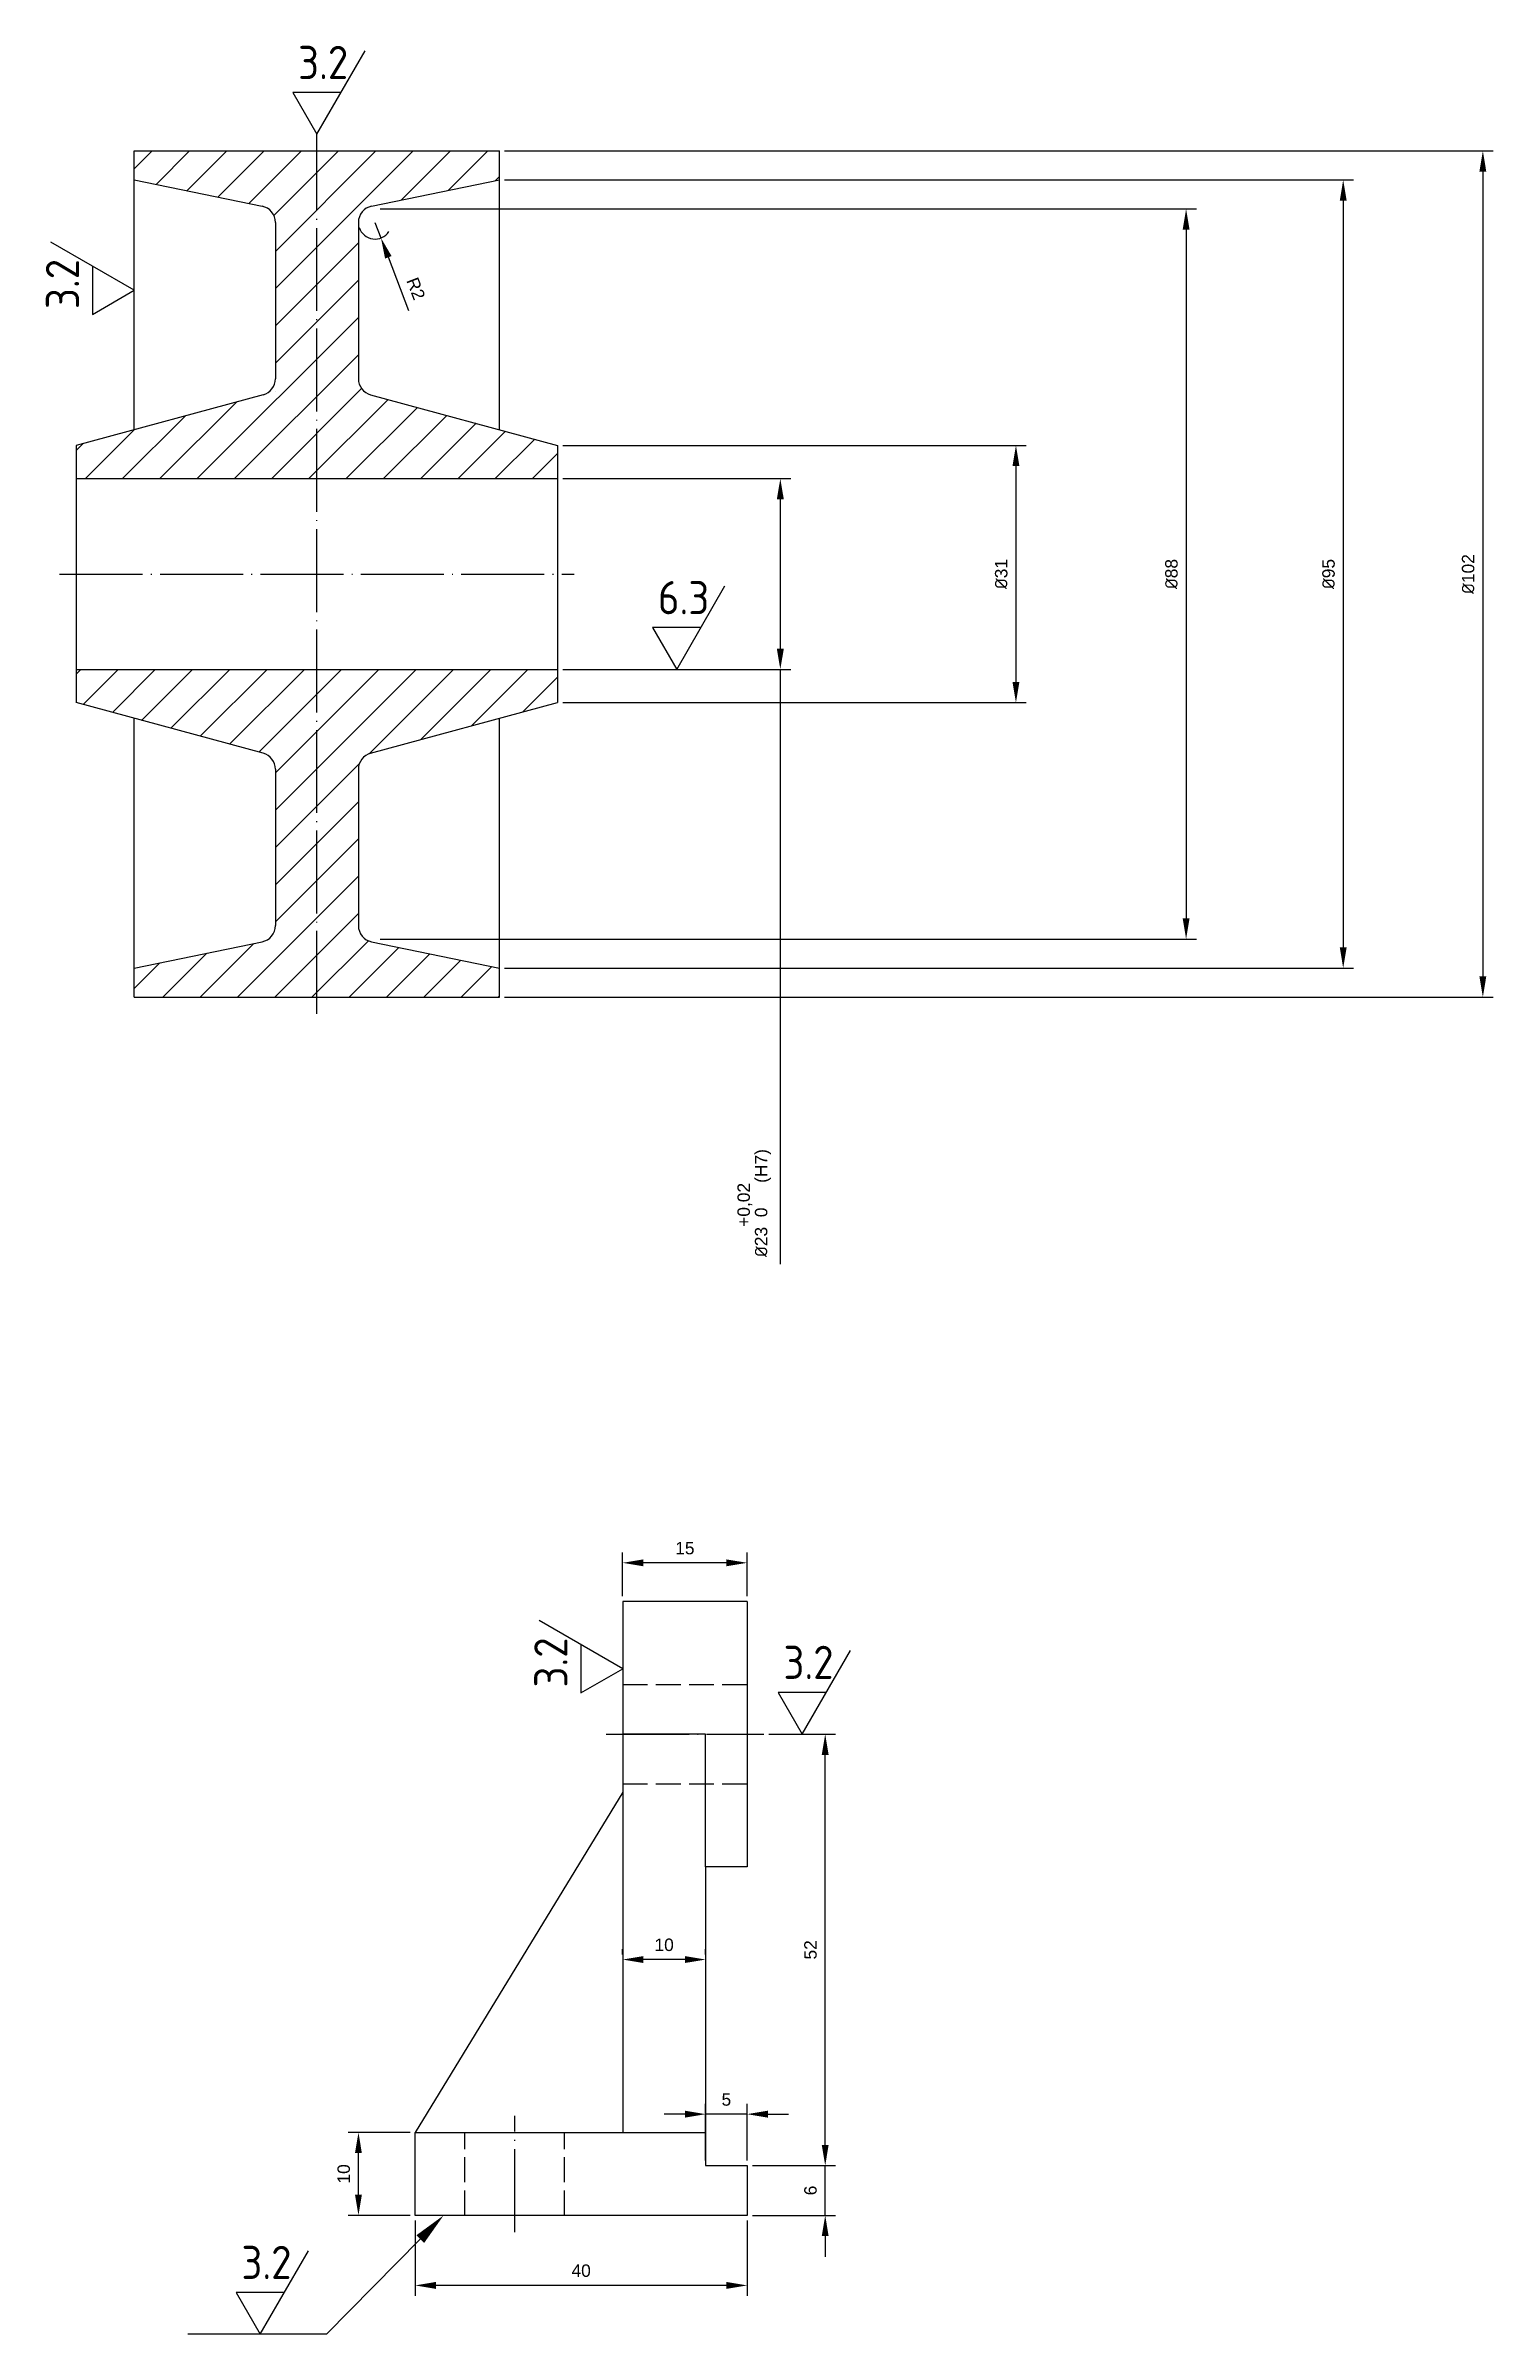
# Model space of a CAD drawing. Header units: millimetres. Extents: x -1183 to 2432, y -404 to 1213.
# Drawn here: x 1033 to 1207.4, y 66.4 to 342.2 of the extents above; entities that cross this region are included whole.
import ezdxf
from ezdxf import colors
from ezdxf.entities.mleader import LeaderData, LeaderLine
from ezdxf.math import Vec2, Vec3

# ---------------------------------------------------------------- set-up
doc = ezdxf.new("R2010")
doc.units = ezdxf.units.MM
doc.linetypes.add('c10', pattern=[12, 10, -1, 0, -1])
doc.linetypes.add('hit', pattern=[4, 3, -1])
for name, color, linetype in [('c10', 1, 'c10'), ('hid', 2, 'hit'), ('中心線', 1, 'c10'), ('標註線', 3, 'Continuous'), ('系實現', 4, 'Continuous')]:
    doc.layers.add(name, color=color, linetype=linetype)
doc.styles.get("Standard").update_dxf_attribs({"font": 'isocp.shx', "height": 5, "bigfont": 'chineset.shx'})
doc.styles.add('可註解', font='arial.ttf')
doc.dimstyles.new('ISO-25', dxfattribs={"dimtxt": 1.5, "dimasz": 2.5, "dimexe": 1.25, "dimexo": 0.625, "dimgap": 1, "dimtad": 1, "dimdec": 3, "dimdsep": 46, "dimtxsty": '可註解', "dimcen": 2.5, "dimclrd": 3, "dimclre": 3, "dimclrt": 3, "dimadec": 1, "dimazin": 0, "dimtfac": 1, "dimtdec": 3, "dimtmove": 0, "dimatfit": 3, "dimfxl": 1, "dimtfill": 1, "dimtfillclr": 256, "dimarcsym": 0})

msp = doc.modelspace()

# ---------------------------------------------------------------- texts
at = {"layer": '標註線', "char_height": 4, "attachment_point": 1}
for insert in [(1063.3525, 342.1905), (1121.8352, 149.3692), (1056.5227, 77.0485)]:
    msp.add_mtext_dynamic_manual_height_columns('3.2', width=7.322854, gutter_width=25, heights=[0], dxfattribs=dict(at, insert=insert))
at = {"layer": '標註線', "char_height": 4, "attachment_point": 1, "rotation": 90}
for insert in [(1032.9681, 310.4694), (1091.8119, 144.3387)]:
    msp.add_mtext_dynamic_manual_height_columns('3.2', width=7.322854, gutter_width=25, heights=[0], dxfattribs=dict(at, insert=insert))

# ---------------------------------------------------------------- blocks, each defined once
blk = doc.blocks.new('*D12')
at = {"color": 3, "lineweight": -2, "transparency": 16777216}
for p, q in [((1102.46, 155.34), (1102.46, 160.62)), ((1117.46, 155.34), (1117.46, 160.62)), ((1114.96, 159.37), (1104.96, 159.37))]:
    blk.add_line(p, q, dxfattribs=at)
at = {"color": 3, "transparency": 16777216}
for points in [[(1104.96, 159.78), (1104.96, 158.95), (1102.46, 159.37)], [(1114.96, 159.78), (1114.96, 158.95), (1117.46, 159.37)]]:
    blk.add_solid(points, dxfattribs=at)
at = {"color": 3, "transparency": 16777216, "insert": (1109.96, 161.13), "char_height": 1.5, "attachment_point": 5, "style": '可註解', "bg_fill": 3, "box_fill_scale": 1.1, "bg_fill_color": 256, "bg_fill_true_color": 13158600, "bg_fill_transparency": 0}
blk.add_mtext('15', dxfattribs=at)
blk = doc.blocks.new('*D13')
at = {"color": 3, "lineweight": -2, "transparency": 16777216}
for p, q in [((1120.09, 138.72), (1128.12, 138.72)), ((1126.87, 89.22), (1126.87, 136.22)), ((1118.09, 86.72), (1128.12, 86.72))]:
    blk.add_line(p, q, dxfattribs=at)
at = {"color": 3, "transparency": 16777216}
for points in [[(1126.45, 136.22), (1127.28, 136.22), (1126.87, 138.72)], [(1126.45, 89.22), (1127.28, 89.22), (1126.87, 86.72)]]:
    blk.add_solid(points, dxfattribs=at)
at = {"color": 3, "transparency": 16777216, "insert": (1125.1, 112.72), "char_height": 1.5, "attachment_point": 5, "rotation": 90, "style": '可註解', "bg_fill": 3, "box_fill_scale": 1.1, "bg_fill_color": 256, "bg_fill_true_color": 13158600, "bg_fill_transparency": 0}
blk.add_mtext('52', dxfattribs=at)
blk = doc.blocks.new('*D14')
at = {"color": 3, "lineweight": -2, "transparency": 16777216}
for p, q in [((1126.87, 89.22), (1126.87, 91.72)), ((1118.09, 86.72), (1128.12, 86.72)), ((1126.87, 80.72), (1126.87, 86.72)), ((1118.09, 80.72), (1128.12, 80.72)), ((1126.87, 78.22), (1126.87, 75.72))]:
    blk.add_line(p, q, dxfattribs=at)
at = {"color": 3, "transparency": 16777216}
for points in [[(1126.45, 89.22), (1127.28, 89.22), (1126.87, 86.72)], [(1126.45, 78.22), (1127.28, 78.22), (1126.87, 80.72)]]:
    blk.add_solid(points, dxfattribs=at)
at = {"color": 3, "transparency": 16777216, "insert": (1125.1, 83.72), "char_height": 1.5, "attachment_point": 5, "rotation": 90, "style": '可註解', "bg_fill": 3, "box_fill_scale": 1.1, "bg_fill_color": 256, "bg_fill_true_color": 13158600, "bg_fill_transparency": 0}
blk.add_mtext('6', dxfattribs=at)
blk = doc.blocks.new('*D15')
at = {"color": 3, "lineweight": -2, "transparency": 16777216}
for p, q in [((1077.46, 80.09), (1077.46, 71.03)), ((1117.46, 80.09), (1117.46, 71.03)), ((1114.96, 72.28), (1079.96, 72.28))]:
    blk.add_line(p, q, dxfattribs=at)
at = {"color": 3, "transparency": 16777216}
for points in [[(1079.96, 72.7), (1079.96, 71.86), (1077.46, 72.28)], [(1114.96, 72.7), (1114.96, 71.86), (1117.46, 72.28)]]:
    blk.add_solid(points, dxfattribs=at)
at = {"color": 3, "transparency": 16777216, "insert": (1097.46, 74.05), "char_height": 1.5, "attachment_point": 5, "style": '可註解', "bg_fill": 3, "box_fill_scale": 1.1, "bg_fill_color": 256, "bg_fill_true_color": 13158600, "bg_fill_transparency": 0}
blk.add_mtext('40', dxfattribs=at)
blk = doc.blocks.new('*D23')
at = {"color": 3, "lineweight": -2, "transparency": 16777216}
for p, q in [((1102.46, 112.18), (1102.46, 112.8)), ((1109.96, 111.55), (1104.96, 111.55)), ((1112.46, 112.18), (1112.46, 112.8))]:
    blk.add_line(p, q, dxfattribs=at)
at = {"color": 3, "transparency": 16777216}
for points in [[(1104.96, 111.97), (1104.96, 111.14), (1102.46, 111.55)], [(1109.96, 111.97), (1109.96, 111.14), (1112.46, 111.55)]]:
    blk.add_solid(points, dxfattribs=at)
at = {"color": 3, "transparency": 16777216, "insert": (1107.46, 113.32), "char_height": 1.5, "attachment_point": 5, "style": '可註解', "bg_fill": 3, "box_fill_scale": 1.1, "bg_fill_color": 256, "bg_fill_true_color": 13158600, "bg_fill_transparency": 0}
blk.add_mtext('10', dxfattribs=at)
blk = doc.blocks.new('*D25')
at = {"color": 3, "lineweight": -2, "transparency": 16777216}
for p, q in [((1112.46, 87.34), (1112.46, 94.17)), ((1117.46, 87.34), (1117.46, 94.17)), ((1109.96, 92.92), (1107.46, 92.92)), ((1117.46, 92.92), (1112.46, 92.92)), ((1119.96, 92.92), (1122.46, 92.92))]:
    blk.add_line(p, q, dxfattribs=at)
at = {"color": 3, "transparency": 16777216}
for points in [[(1109.96, 93.34), (1109.96, 92.5), (1112.46, 92.92)], [(1119.96, 93.34), (1119.96, 92.5), (1117.46, 92.92)]]:
    blk.add_solid(points, dxfattribs=at)
at = {"color": 3, "transparency": 16777216, "insert": (1114.96, 94.68), "char_height": 1.5, "attachment_point": 5, "style": '可註解', "bg_fill": 3, "box_fill_scale": 1.1, "bg_fill_color": 256, "bg_fill_true_color": 13158600, "bg_fill_transparency": 0}
blk.add_mtext('5', dxfattribs=at)
blk = doc.blocks.new('*D26')
at = {"color": 3, "lineweight": -2, "transparency": 16777216}
for p, q in [((1076.84, 90.72), (1069.38, 90.72)), ((1070.63, 83.22), (1070.63, 88.22)), ((1076.84, 80.72), (1069.38, 80.72))]:
    blk.add_line(p, q, dxfattribs=at)
at = {"color": 3, "transparency": 16777216}
for points in [[(1070.21, 88.22), (1071.04, 88.22), (1070.63, 90.72)], [(1070.21, 83.22), (1071.04, 83.22), (1070.63, 80.72)]]:
    blk.add_solid(points, dxfattribs=at)
at = {"color": 3, "transparency": 16777216, "insert": (1068.86, 85.72), "char_height": 1.5, "attachment_point": 5, "rotation": 90, "style": '可註解', "bg_fill": 3, "box_fill_scale": 1.1, "bg_fill_color": 256, "bg_fill_true_color": 13158600, "bg_fill_transparency": 0}
blk.add_mtext('10', dxfattribs=at)
blk = doc.blocks.new('*D35')
at = {"layer": '標註線', "color": 3, "lineweight": -2, "transparency": 16777216}
for p, q in [((1088.24, 329.54), (1207.36, 329.54)), ((1206.11, 327.04), (1206.11, 230.04)), ((1088.24, 227.54), (1207.36, 227.54))]:
    blk.add_line(p, q, dxfattribs=at)
at = {"layer": '標註線', "color": 3, "transparency": 16777216}
for points in [[(1205.69, 327.04), (1206.52, 327.04), (1206.11, 329.54)], [(1205.69, 230.04), (1206.52, 230.04), (1206.11, 227.54)]]:
    blk.add_solid(points, dxfattribs=at)
at = {"layer": '標註線', "color": 3, "transparency": 16777216, "insert": (1204.34, 278.54), "char_height": 1.5, "attachment_point": 5, "rotation": 90, "style": '可註解', "bg_fill": 3, "box_fill_scale": 1.1, "bg_fill_color": 256, "bg_fill_true_color": 13158600, "bg_fill_transparency": 0}
blk.add_mtext('{\\fISOCPEUR|b0|i0|c136|p34;%%C}102', dxfattribs=at)
blk = doc.blocks.new('*D36')
at = {"layer": '標註線', "color": 3, "lineweight": -2, "transparency": 16777216}
for p, q in [((1088.24, 326.04), (1190.53, 326.04)), ((1189.28, 323.54), (1189.28, 233.54)), ((1088.24, 231.04), (1190.53, 231.04))]:
    blk.add_line(p, q, dxfattribs=at)
at = {"layer": '標註線', "color": 3, "transparency": 16777216}
for points in [[(1188.87, 323.54), (1189.7, 323.54), (1189.28, 326.04)], [(1188.87, 233.54), (1189.7, 233.54), (1189.28, 231.04)]]:
    blk.add_solid(points, dxfattribs=at)
at = {"layer": '標註線', "color": 3, "transparency": 16777216, "insert": (1187.52, 278.54), "char_height": 1.5, "attachment_point": 5, "rotation": 90, "style": '可註解', "bg_fill": 3, "box_fill_scale": 1.1, "bg_fill_color": 256, "bg_fill_true_color": 13158600, "bg_fill_transparency": 0}
blk.add_mtext('{\\fISOCPEUR|b0|i0|c136|p34;%%C}95', dxfattribs=at)
blk = doc.blocks.new('*D33')
at = {"layer": '標註線', "color": 3, "lineweight": -2, "transparency": 16777216}
for p, q in [((1073.24, 322.54), (1171.6, 322.54)), ((1170.35, 320.04), (1170.35, 237.04)), ((1073.24, 234.54), (1171.6, 234.54))]:
    blk.add_line(p, q, dxfattribs=at)
at = {"layer": '標註線', "color": 3, "transparency": 16777216}
for points in [[(1169.94, 320.04), (1170.77, 320.04), (1170.35, 322.54)], [(1169.94, 237.04), (1170.77, 237.04), (1170.35, 234.54)]]:
    blk.add_solid(points, dxfattribs=at)
at = {"layer": '標註線', "color": 3, "transparency": 16777216, "insert": (1168.59, 278.54), "char_height": 1.5, "attachment_point": 5, "rotation": 90, "style": '可註解', "bg_fill": 3, "box_fill_scale": 1.1, "bg_fill_color": 256, "bg_fill_true_color": 13158600, "bg_fill_transparency": 0}
blk.add_mtext('{\\fISOCPEUR|b0|i0|c136|p34;%%C}88', dxfattribs=at)
blk = doc.blocks.new('*D37')
at = {"layer": '標註線', "color": 3, "lineweight": -2, "transparency": 16777216}
for p, q in [((1095.24, 294.04), (1151.1, 294.04)), ((1149.85, 291.54), (1149.85, 265.54)), ((1095.24, 263.04), (1151.1, 263.04))]:
    blk.add_line(p, q, dxfattribs=at)
at = {"layer": '標註線', "color": 3, "transparency": 16777216}
for points in [[(1149.43, 291.54), (1150.27, 291.54), (1149.85, 294.04)], [(1149.43, 265.54), (1150.27, 265.54), (1149.85, 263.04)]]:
    blk.add_solid(points, dxfattribs=at)
at = {"layer": '標註線', "color": 3, "transparency": 16777216, "insert": (1148.08, 278.54), "char_height": 1.5, "attachment_point": 5, "rotation": 90, "style": '可註解', "bg_fill": 3, "box_fill_scale": 1.1, "bg_fill_color": 256, "bg_fill_true_color": 13158600, "bg_fill_transparency": 0}
blk.add_mtext('{\\fISOCPEUR|b0|i0|c136|p34;%%C}31', dxfattribs=at)
blk = doc.blocks.new('*D34')
at = {"layer": '標註線', "color": 3, "lineweight": -2, "transparency": 16777216}
for p, q in [((1095.24, 290.04), (1122.71, 290.04)), ((1121.46, 287.54), (1121.46, 269.54)), ((1095.24, 267.04), (1122.71, 267.04)), ((1121.46, 267.04), (1121.46, 195.37))]:
    blk.add_line(p, q, dxfattribs=at)
at = {"layer": '標註線', "color": 3, "transparency": 16777216}
for points in [[(1121.04, 287.54), (1121.88, 287.54), (1121.46, 290.04)], [(1121.04, 269.54), (1121.88, 269.54), (1121.46, 267.04)]]:
    blk.add_solid(points, dxfattribs=at)
at = {"layer": '標註線', "color": 3, "transparency": 16777216, "insert": (1118.32, 202.73), "char_height": 1.5, "attachment_point": 5, "rotation": 90, "style": '可註解', "bg_fill": 3, "box_fill_scale": 1.1, "bg_fill_color": 256, "bg_fill_true_color": 13158600, "bg_fill_transparency": 0}
blk.add_mtext('{\\fISOCPEUR|b0|i0|c136|p34;%%C}23\\S+0,02^   0;(H7)', dxfattribs=at)
blk = doc.blocks.new('*D38')
at = {"layer": '標註線', "color": 3, "lineweight": -2, "transparency": 16777216}
for p, q in [((1072.62, 320.91), (1073.34, 319.04)), ((1076.7, 310.26), (1074.23, 316.71))]:
    blk.add_line(p, q, dxfattribs=at)
blk.add_arc((1072.62, 320.91), 2, 197.9049, 326.7879, dxfattribs=at)
at = {"layer": '標註線', "color": 3, "transparency": 16777216}
blk.add_solid([(1074.62, 316.86), (1073.84, 316.56), (1073.34, 319.04)], dxfattribs=at)
at = {"layer": '標註線', "color": 3, "transparency": 16777216, "insert": (1077.55, 312.94), "char_height": 1.5, "attachment_point": 5, "rotation": 290.978, "style": '可註解', "bg_fill": 3, "box_fill_scale": 1.1, "bg_fill_color": 256, "bg_fill_true_color": 13158600, "bg_fill_transparency": 0}
blk.add_mtext('R2', dxfattribs=at)

# ---------------------------------------------------------------- hatches: boundary and pattern name
at = {"layer": '系實現'}
h = msp.add_hatch(dxfattribs=at)
h.set_pattern_fill('ANSI31', color=4)
h.set_pattern_definition([(45, (801.4763, 80.733), (-2.245064, 2.245064), [])])
h.paths.add_polyline_path([(1087.6198, 326.0388), (1087.6198, 329.5388), (1065.6198, 329.5388), (1065.6198, 290.0388), (1094.6198, 290.0388), (1094.6198, 294.0388), (1072.097, 300.1388, -0.33870472), (1070.6198, 302.0692), (1070.6198, 320.9086, -0.35591863), (1072.2165, 322.8676)])
h.paths.add_polyline_path([(1065.6198, 329.5388), (1043.6198, 329.5388), (1043.6198, 326.0388), (1059.0231, 322.8676, -0.35591863), (1060.6198, 320.9086), (1060.6198, 302.0692, -0.33870472), (1059.1427, 300.1388), (1036.6198, 294.0388), (1036.6198, 290.0388), (1065.6198, 290.0388)])
h.paths.add_polyline_path([(1065.6198, 267.0388), (1036.6198, 267.0388), (1036.6198, 263.0388), (1059.1427, 256.9389, -0.33870472), (1060.6198, 255.0084), (1060.6198, 236.169, -0.35591863), (1059.0231, 234.2101), (1043.6198, 231.0388), (1043.6198, 227.5388), (1065.6198, 227.5388)])
h.paths.add_polyline_path([(1094.6198, 263.0388), (1094.6198, 267.0388), (1065.6198, 267.0388), (1065.6198, 227.5388), (1087.6198, 227.5388), (1087.6198, 231.0388), (1072.2165, 234.2101, -0.35591863), (1070.6198, 236.169), (1070.6198, 255.0084, -0.33870472), (1072.097, 256.9389)])

# ---------------------------------------------------------------- linework, layer by layer
for p, q in [((1043.6198, 329.5388), (1087.6198, 329.5388)), ((1043.6198, 295.9347), (1043.6198, 329.5388)), ((1087.6198, 295.9347), (1087.6198, 329.5388)), ((1043.6198, 326.0388), (1059.0231, 322.8676)), ((1072.2165, 322.8676), (1087.6198, 326.0388)), ((1060.6198, 320.9086), (1060.6198, 302.0692)), ((1070.6198, 320.9086), (1070.6198, 302.0692)), ((1059.1427, 300.1388), (1036.6198, 294.0388)), ((1060.6198, 300.5388), (1060.6198, 300.5388)), ((1072.097, 300.1388), (1094.6198, 294.0388)), ((1036.6198, 294.0388), (1036.6198, 263.0388)), ((1036.6198, 294.0388), (1036.6198, 263.0388)), ((1094.6198, 294.0388), (1094.6198, 263.0388)), ((1036.6198, 290.0388), (1094.6198, 290.0388)), ((1036.6198, 267.0388), (1094.6198, 267.0388)), ((1059.1427, 256.9389), (1036.6198, 263.0388)), ((1072.097, 256.9389), (1094.6198, 263.0388)), ((1043.6198, 227.5388), (1043.6198, 261.143)), ((1087.6198, 227.5388), (1087.6198, 261.143)), ((1060.6198, 255.0084), (1060.6198, 236.169)), ((1070.6198, 255.0084), (1070.6198, 236.169)), ((1043.6198, 231.0388), (1059.0231, 234.2101)), ((1072.2165, 234.2101), (1087.6198, 231.0388)), ((1043.6198, 227.5388), (1087.6198, 227.5388)), ((1117.4636, 154.7175), (1102.4636, 154.7175)), ((1102.4636, 154.7175), (1102.4636, 90.7175)), ((1117.4636, 154.7175), (1117.4636, 122.7175)), ((1112.4636, 138.7175), (1102.4636, 138.7175)), ((1112.4636, 122.7175), (1112.4636, 138.7175)), ((1102.4636, 131.7175), (1077.4636, 90.7175)), ((1117.4636, 122.7175), (1112.4636, 122.7175)), ((1112.4636, 122.7175), (1112.4636, 90.7175)), ((1077.4636, 80.7175), (1077.4636, 90.7175)), ((1077.4636, 90.7175), (1102.4636, 90.7175)), ((1102.4636, 90.7175), (1112.4636, 90.7175)), ((1112.4636, 90.7175), (1112.4636, 86.7175)), ((1112.4636, 86.7175), (1117.4636, 86.7175)), ((1117.4636, 86.7175), (1117.4636, 80.7175)), ((1117.4636, 80.7175), (1077.4636, 80.7175))]:
    msp.add_line(p, q)
for centre, start, end in [((1058.6198, 320.9086), 0, 78.366366), ((1072.6198, 320.9086), 101.633634, 180), ((1058.6198, 302.0692), 285.154068, 0), ((1072.6198, 302.0692), 180, 254.845932), ((1058.6198, 255.0084), 0, 74.845932), ((1072.6198, 255.0084), 105.154068, 180), ((1058.6198, 236.169), 281.633634, 0), ((1072.6198, 236.169), 180, 258.366366)]:
    msp.add_arc(centre, 2, start, end)
at = {"layer": 'c10'}
for p, q in [((1100.4636, 138.7175), (1119.4636, 138.7175)), ((1089.4636, 78.7175), (1089.4636, 92.7175))]:
    msp.add_line(p, q, dxfattribs=at)
at = {"layer": 'hid'}
for p, q in [((1102.4636, 144.7175), (1117.4636, 144.7175)), ((1102.4636, 132.7175), (1117.4636, 132.7175)), ((1083.4636, 80.7175), (1083.4636, 90.7175)), ((1095.4636, 80.7175), (1095.4636, 90.7175))]:
    msp.add_line(p, q, dxfattribs=at)
at = {"layer": '中心線'}
for p, q in [((1065.6198, 225.5388), (1065.6198, 331.5388)), ((1034.6198, 278.5388), (1096.6198, 278.5388))]:
    msp.add_line(p, q, dxfattribs=at)
at = {"layer": '標註線'}
for p, q in [((1065.6198, 331.5388), (1071.4336, 341.6085)), ((1062.713, 336.5737), (1065.6198, 331.5388)), ((1068.5267, 336.5737), (1062.713, 336.5737)), ((1043.6198, 312.7367), (1033.5502, 318.5505)), ((1038.585, 315.6436), (1038.585, 309.8299)), ((1038.585, 309.8299), (1043.6198, 312.7367)), ((1102.4636, 146.6061), (1092.3939, 152.4198)), ((1097.4287, 149.5129), (1097.4287, 143.6992)), ((1097.4287, 143.6992), (1102.4636, 146.6061)), ((1127.0093, 143.7523), (1121.1956, 143.7523)), ((1058.79, 66.3968), (1064.6038, 76.4664)), ((1055.8832, 71.4316), (1058.79, 66.3968)), ((1061.6969, 71.4316), (1055.8832, 71.4316))]:
    msp.add_line(p, q, dxfattribs=at)

msp.set_redraw_order([(e.dxf.handle, doc.entitydb.next_handle()) for e in msp.query("TEXT MTEXT ATTDEF DIMENSION ARC_DIMENSION")])  # texts and dimensions are drawn at this point

# ---------------------------------------------------------------- next in the draw order: dimensions: what is measured, and where the dimension line sits
for base, p1, p2, picture, middle in [((1102.4636, 159.3659), (1117.4636, 154.7175), (1102.4636, 154.7175), '*D12', (1109.9636, 161.1318)), ((1102.4636, 111.5543), (1112.4636, 111.5543), (1102.4636, 111.5543), '*D23', (1107.4636, 113.3202))]:
    dim = msp.add_linear_dim(base=base, p1=p1, p2=p2, dimstyle='ISO-25')
    dim.commit()
    dim.dimension.update_dxf_attribs({"geometry": picture, "text_midpoint": middle})
dim = msp.add_linear_dim(base=(1126.8664, 138.7175), p1=(1117.4636, 86.7175), p2=(1119.4636, 138.7175), angle=90, dimstyle='ISO-25')
dim.commit()
dim.dimension.update_dxf_attribs({"geometry": '*D13', "text_midpoint": (1125.1005, 112.7175)})
at = {"layer": '標註線'}
dim = msp.add_linear_dim(base=(1206.1059, 227.5388), p1=(1087.6198, 329.5388), p2=(1087.6198, 227.5388), angle=90, text='{\\fISOCPEUR|b0|i0|c136|p34;%%C}<>', dimstyle='ISO-25', dxfattribs=at)
dim.commit()
dim.dimension.update_dxf_attribs({"geometry": '*D35', "text_midpoint": (1204.34, 278.5388)})

# ---------------------------------------------------------------- next in the draw order: linework, layer by layer
for p, q in [((1124.1025, 138.7175), (1129.9162, 148.7872)), ((1121.1956, 143.7523), (1124.1025, 138.7175))]:
    msp.add_line(p, q, dxfattribs=at)

# ---------------------------------------------------------------- next in the draw order: dimensions: what is measured, and where the dimension line sits
dim = msp.add_linear_dim(base=(1126.8664, 86.7175), p1=(1117.4636, 80.7175), p2=(1117.4636, 86.7175), angle=90, dimstyle='ISO-25')
dim.commit()
dim.dimension.update_dxf_attribs({"geometry": '*D14', "text_midpoint": (1125.1005, 83.7175)})
dim = msp.add_linear_dim(base=(1189.2818, 231.0388), p1=(1087.6198, 326.0388), p2=(1087.6198, 231.0388), angle=90, text='{\\fISOCPEUR|b0|i0|c136|p34;%%C}<>', dimstyle='ISO-25', dxfattribs=at)
dim.commit()
dim.dimension.update_dxf_attribs({"geometry": '*D36', "text_midpoint": (1187.5159, 278.5388)})

# ---------------------------------------------------------------- next in the draw order: dimensions: what is measured, and where the dimension line sits
for base, p1, p2, picture, middle in [((1112.4636, 92.9207), (1117.4636, 86.7175), (1112.4636, 86.7175), '*D25', (1114.9636, 94.6835)), ((1077.4636, 72.28), (1117.4636, 80.7175), (1077.4636, 80.7175), '*D15', (1097.4636, 74.0458))]:
    dim = msp.add_linear_dim(base=base, p1=p1, p2=p2, dimstyle='ISO-25')
    dim.commit()
    dim.dimension.update_dxf_attribs({"geometry": picture, "text_midpoint": middle})
dim = msp.add_linear_dim(base=(1170.3546, 234.5388), p1=(1072.6198, 322.5388), p2=(1072.6198, 234.5388), angle=90, text='{\\fISOCPEUR|b0|i0|c136|p34;%%C}<>', dimstyle='ISO-25', dxfattribs=at)
dim.commit()
dim.dimension.update_dxf_attribs({"geometry": '*D33', "text_midpoint": (1168.5888, 278.5388)})

# ---------------------------------------------------------------- next in the draw order: dimensions: what is measured, and where the dimension line sits
dim = msp.add_linear_dim(base=(1070.6254, 90.7175), p1=(1077.4636, 80.7175), p2=(1077.4636, 90.7175), angle=90, dimstyle='ISO-25')
dim.commit()
dim.dimension.update_dxf_attribs({"geometry": '*D26', "text_midpoint": (1068.8596, 85.7175)})
dim = msp.add_radius_dim(center=(1072.6198, 320.9086), mpoint=(1073.3358, 319.0412), dimstyle='ISO-25', dxfattribs=at)
dim.commit()
dim.dimension.update_dxf_attribs({"geometry": '*D38', "text_midpoint": (1077.551, 312.9444)})
dim = msp.add_linear_dim(base=(1149.8502, 263.0388), p1=(1094.6198, 294.0388), p2=(1094.6198, 263.0388), angle=90, text='{\\fISOCPEUR|b0|i0|c136|p34;%%C}<>', dimstyle='ISO-25', dxfattribs=at)
dim.commit()
dim.dimension.update_dxf_attribs({"geometry": '*D37', "text_midpoint": (1148.0839, 278.5388)})

# ---------------------------------------------------------------- next in the draw order: dimensions: what is measured, and where the dimension line sits
dim = msp.add_linear_dim(base=(1121.4595, 267.0388), p1=(1094.6198, 290.0388), p2=(1094.6198, 267.0388), angle=90, text='{\\fISOCPEUR|b0|i0|c136|p34;%%C}23\\S+0,02^   0;(H7)', dimstyle='ISO-25', override={"dimtol": 1, "dimtp": 0.02}, dxfattribs=at)
dim.commit()
dim.dimension.update_dxf_attribs({"geometry": '*D34', "text_midpoint": (1121.4595, 202.7261), "dimtype": 160})

# ---------------------------------------------------------------- next in the draw order: leaders
ml = msp.add_multileader_mtext('Standard', dxfattribs=at)
ml.set_content('', color=256)
ml.set_leader_properties()
ml.build(insert=Vec2(0, 0))
ctx = ml.context
ctx.base_point, ctx.plane_origin = Vec3(1046.0689, 66.3968), Vec3(516.4514, 65.7984)
ctx.text_align_type = 2
notes = []
notes.append((ctx, [(0, (1, 1, 0), (1066.79, 66.3968), (-1, 0), 16.7211, [(0, [(1080.8882, 80.7175)], 0, [])])]))
ctx.mtext.insert, ctx.mtext.alignment, ctx.mtext.flow_direction = Vec3(1048.0689, 68.3968), 3, 5
for ctx, leaders in notes:
    for number, flags, end, landing, length, lines in leaders:
        leader = LeaderData()
        leader.index, (leader.has_last_leader_line, leader.has_dogleg_vector, leader.attachment_direction) = number, flags
        leader.last_leader_point, leader.dogleg_vector, leader.dogleg_length = Vec3(end), Vec3(landing), length
        for number, points, colour, breaks in lines:
            line = LeaderLine()
            line.index, line.vertices, line.color, line.breaks = number, Vec3.list(points), colors.encode_raw_color(colour), breaks
            leader.lines.append(line)
        ctx.leaders.append(leader)

# ---------------------------------------------------------------- next in the draw order: linework, layer by layer
for p, q in [((1108.9772, 267.0388), (1114.7909, 277.1085)), ((1106.0703, 272.0737), (1108.9772, 267.0388)), ((1111.884, 272.0737), (1106.0703, 272.0737))]:
    msp.add_line(p, q, dxfattribs=at)

# ---------------------------------------------------------------- next in the draw order: texts
at = {"layer": '標註線', "insert": (1106.7099, 277.6905), "char_height": 4, "attachment_point": 1}
msp.add_mtext_dynamic_manual_height_columns('6.3', width=7.322854, gutter_width=25, heights=[0], dxfattribs=at)

doc.saveas('drawing.dxf')
